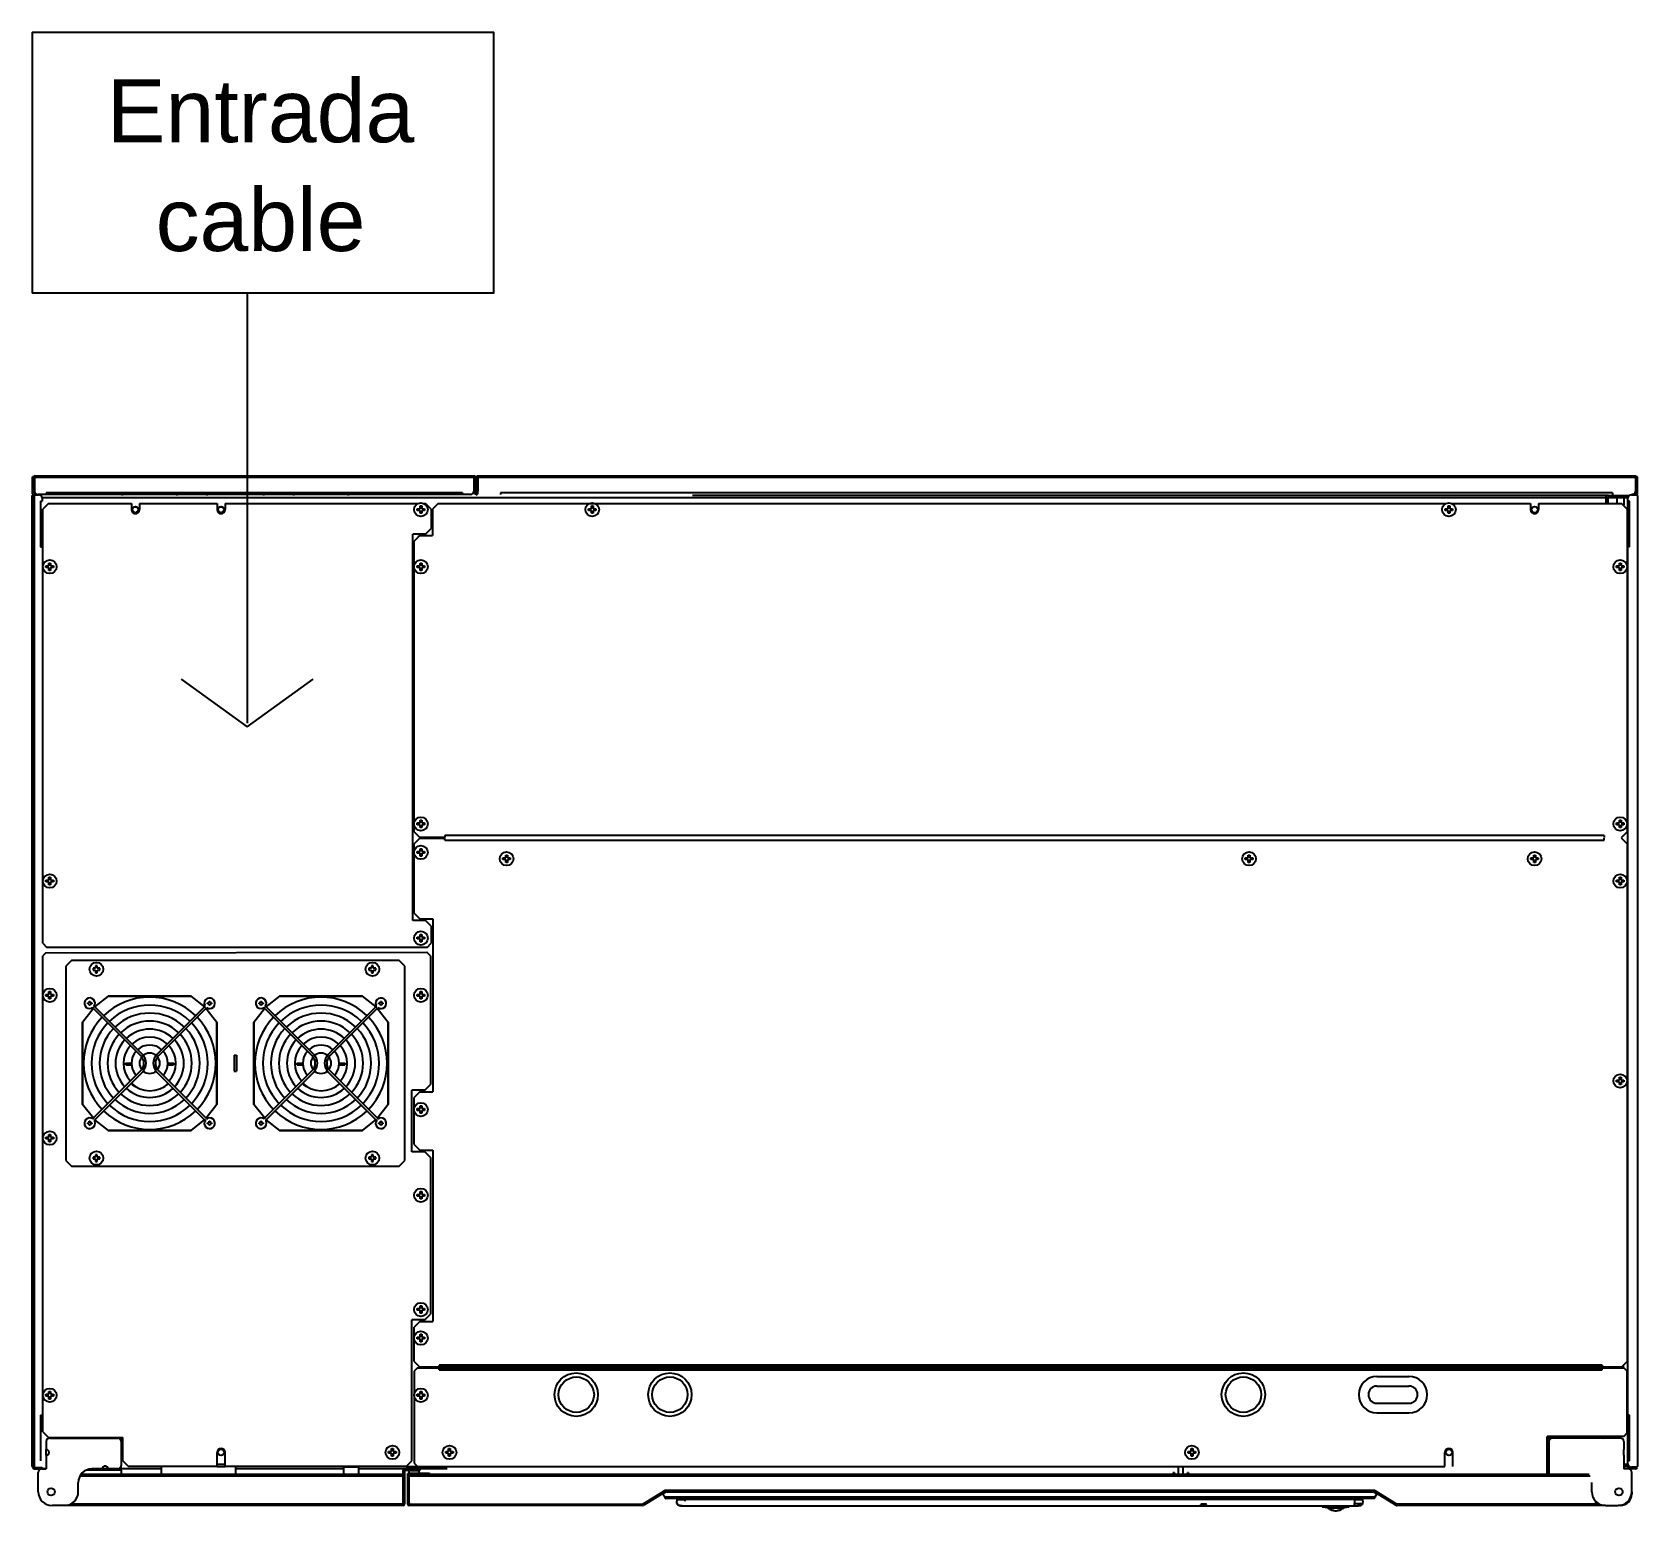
# Model space of a CAD drawing. Header units: millimetres. Extents: x 0 to 141, y 0 to 129.
import ezdxf
from ezdxf.enums import TextEntityAlignment as Align

# ---------------------------------------------------------------- set-up
doc = ezdxf.new("R2010")
doc.units = ezdxf.units.MM
doc.layers.add('DIMENSIONES', color=130, linetype='Continuous', lineweight=5)
doc.styles.get("Standard").update_dxf_attribs({"font": 'arial.ttf'})

msp = doc.modelspace()

# ---------------------------------------------------------------- texts
at = {"layer": 'DIMENSIONES', "color": 7, "linetype": 'Continuous', "lineweight": 18}
for s, p in [('Entrada', (20, 122.16)), ('cable', (20, 112.64))]:
    msp.add_text(s, height=5.5, dxfattribs=at).set_placement(p, align=Align.MIDDLE)

# ---------------------------------------------------------------- linework, layer by layer
at = {"color": 7}
for p, q in [((0, 128.94), (0, 106.11)), ((18.83, 106.11), (18.83, 68.47)), ((13.06, 72.31), (18.83, 68.15)), ((18.83, 68.15), (24.6, 72.31))]:
    msp.add_line(p, q, dxfattribs=at)
for p, q in [((0.04, 88.54), (0.04, 90.02)), ((0.08, 90.02), (0.04, 90.02)), ((0.21, 90.1), (0.21, 89.98)), ((0.21, 90.1), (38.68, 90.1)), ((0.21, 88.72), (0.21, 89.98)), ((0.21, 89.98), (0.22, 89.98)), ((0.22, 90.1), (0.22, 88.78)), ((38.67, 90.1), (38.67, 88.78)), ((38.68, 89.98), (38.67, 89.98)), ((38.68, 90.1), (38.68, 89.98)), ((38.81, 90.02), (38.81, 90.02)), ((38.87, 90.02), (38.87, 90.02)), ((39, 90.1), (39, 89.98)), ((39, 90.1), (58.03, 90.1)), ((39, 89.98), (39.01, 89.98)), ((39.01, 90.1), (39.01, 88.78)), ((45.71, 90.1), (140.37, 90.1)), ((140.36, 90.1), (140.36, 88.78)), ((140.37, 89.98), (140.36, 89.98)), ((140.37, 90.1), (140.37, 89.98)), ((140.54, 90.02), (140.5, 90.02)), ((140.54, 88.54), (140.54, 90.02)), ((0.07, 89.96), (0.19, 89.96)), ((0.19, 88.74), (0.19, 89.96)), ((0.21, 89.88), (0.19, 89.88)), ((0.21, 89.96), (0.22, 89.96)), ((0.21, 88.6), (0.21, 88.72)), ((0.23, 88.72), (0.21, 88.72)), ((0.21, 88.6), (0.21, 88.48)), ((0.28, 88.6), (0.21, 88.6)), ((0.21, 88.6), (0.28, 88.6)), ((38.67, 89.96), (0.22, 89.96)), ((1.22, 88.62), (1.22, 88.48)), ((37.67, 88.62), (1.22, 88.62)), ((37.67, 88.62), (37.67, 88.48)), ((38.84, 88.57), (38.58, 88.57)), ((38.61, 88.6), (38.61, 88.6)), ((38.68, 88.72), (38.66, 88.72)), ((38.7, 89.88), (38.67, 89.88)), ((38.67, 88.78), (38.67, 88.72)), ((38.7, 89.96), (38.7, 88.74)), ((38.82, 89.96), (38.7, 89.96)), ((38.82, 89.96), (38.82, 88.6)), ((38.84, 88.45), (38.84, 88.57)), ((38.86, 88.59), (38.86, 89.96)), ((38.86, 89.96), (38.98, 89.96)), ((38.98, 88.59), (38.98, 89.96)), ((39.01, 89.88), (38.98, 89.88)), ((58.03, 89.96), (39.01, 89.96)), ((39.01, 88.62), (39.01, 88.78)), ((39.01, 88.5), (39.01, 88.62)), ((41.01, 88.62), (41.01, 88.48)), ((58.03, 88.62), (41.01, 88.62)), ((140.36, 89.96), (56.16, 89.96)), ((138.36, 88.62), (57.29, 88.62)), ((138.36, 88.62), (138.36, 88.48)), ((140.37, 88.6), (140.3, 88.6)), ((140.37, 88.72), (140.35, 88.72)), ((140.36, 89.96), (140.37, 89.96)), ((140.37, 89.97), (140.37, 88.72)), ((140.39, 89.88), (140.37, 89.88)), ((140.37, 88.6), (140.37, 88.72)), ((140.37, 88.6), (140.37, 88.48)), ((140.51, 89.96), (140.39, 89.96)), ((140.39, 89.96), (140.39, 88.74)), ((140.51, 88.74), (140.39, 88.74)), ((140.39, 88.6), (140.51, 88.6)), ((140.51, 89.96), (140.51, 88.6)), ((140.54, 89.88), (140.51, 89.88)), ((0, 3.4), (0, 88.4)), ((0, 88.4), (0.07, 88.4)), ((0, 88.1), (0.07, 88.1)), ((0.07, 3.34), (0.07, 88.46)), ((0.07, 88.46), (0.19, 88.46)), ((0.07, 88.45), (0.57, 88.45)), ((0.19, 88.46), (0.19, 88.45)), ((0.19, 88.45), (0.19, 3.35)), ((0.21, 88.48), (0.52, 88.48)), ((38.37, 88.48), (0.52, 88.48)), ((0.73, 87.9), (0.73, 83.9)), ((0.73, 87.9), (0.87, 87.9)), ((0.87, 88.2), (2.57, 88.2)), ((0.87, 88.15), (0.87, 87.9)), ((1.44, 87.7), (0.94, 87.2)), ((0.94, 49.2), (0.94, 87.2)), ((1.44, 87.7), (8.69, 87.7)), ((2.79, 88.18), (2.59, 88.18)), ((58.03, 88.18), (2.79, 88.18)), ((7.89, 88.48), (7.89, 88.4)), ((8.69, 87.7), (8.69, 87.15)), ((9.39, 87.7), (9.39, 87.15)), ((9.39, 87.7), (16.19, 87.7)), ((12.69, 88.4), (12.69, 88.48)), ((15.29, 88.48), (15.29, 88.4)), ((16.19, 87.7), (16.19, 87.15)), ((16.89, 87.7), (16.89, 87.15)), ((16.89, 87.7), (33.8, 87.7)), ((20.29, 88.4), (20.29, 88.48)), ((22.89, 88.48), (22.89, 88.4)), ((27.69, 88.4), (27.69, 88.48)), ((33.71, 87.08), (33.71, 87.23)), ((33.71, 87.23), (33.96, 87.23)), ((33.96, 87.23), (33.96, 87.48)), ((33.96, 87.48), (34.11, 87.48)), ((34.11, 87.48), (34.11, 87.23)), ((34.11, 87.23), (34.36, 87.23)), ((34.28, 87.7), (34.44, 87.7)), ((34.36, 87.23), (34.36, 87.08)), ((34.94, 87.2), (34.44, 87.7)), ((34.94, 87.2), (34.94, 85.5)), ((35.54, 87.7), (35.04, 87.2)), ((35.04, 87.2), (35.04, 84.9)), ((35.54, 87.7), (48.8, 87.7)), ((39.01, 88.54), (38.97, 88.54)), ((47.02, 87.7), (123.8, 87.7)), ((48.71, 87.08), (48.71, 87.23)), ((48.71, 87.23), (48.96, 87.23)), ((48.96, 87.23), (48.96, 87.48)), ((48.96, 87.48), (49.11, 87.48)), ((49.11, 87.48), (49.11, 87.23)), ((49.11, 87.23), (49.36, 87.23)), ((49.28, 87.7), (58.03, 87.7)), ((49.36, 87.23), (49.36, 87.08)), ((137.79, 88.18), (54.4, 88.18)), ((137.79, 88.4), (57.82, 88.4)), ((120.29, 88.48), (120.29, 88.4)), ((123.71, 87.08), (123.71, 87.23)), ((123.71, 87.23), (123.96, 87.23)), ((123.96, 87.23), (123.96, 87.48)), ((123.96, 87.48), (124.11, 87.48)), ((124.11, 87.48), (124.11, 87.23)), ((124.11, 87.23), (124.36, 87.23)), ((124.28, 87.7), (131.19, 87.7)), ((124.36, 87.23), (124.36, 87.08)), ((125.29, 88.4), (125.29, 88.48)), ((125.39, 88.48), (125.39, 88.4)), ((130.19, 88.4), (130.19, 88.48)), ((131.19, 87.7), (131.19, 87.15)), ((131.89, 87.7), (131.89, 87.15)), ((131.89, 87.7), (139.14, 87.7)), ((136.27, 88.48), (136.27, 88.4)), ((136.87, 88.48), (136.87, 88.4)), ((137.59, 88.48), (137.59, 88.4)), ((137.79, 88.48), (137.79, 88.4)), ((137.79, 88.4), (138.01, 88.4)), ((137.79, 87.7), (137.79, 88.4)), ((137.79, 88.18), (137.99, 88.18)), ((137.79, 87.7), (137.79, 88.18)), ((137.84, 88.48), (137.84, 88.4)), ((137.99, 87.7), (137.99, 88.18)), ((138.01, 88.4), (139.85, 88.4)), ((138.01, 88.4), (138.01, 88.2)), ((138.01, 88.2), (139.71, 88.2)), ((138.74, 88.2), (138.74, 87.7)), ((139.64, 87.2), (139.14, 87.7)), ((139.32, 87.52), (139.34, 87.54)), ((139.33, 87.51), (139.34, 87.53)), ((139.34, 88.2), (139.34, 87.53)), ((139.64, 87.2), (139.64, 58.95)), ((139.71, 3.65), (139.71, 88.15)), ((139.85, 87.9), (139.71, 87.9)), ((139.85, 83.9), (139.85, 87.9)), ((140.01, 88.45), (140.51, 88.45)), ((140.37, 88.48), (140.06, 88.48)), ((140.51, 88.46), (140.39, 88.46)), ((140.39, 88.46), (140.39, 88.45)), ((140.54, 88.54), (140.49, 88.54)), ((140.58, 88.4), (140.51, 88.4)), ((140.58, 88.1), (140.51, 88.1)), ((140.58, 3.4), (140.58, 88.4)), ((8.79, 87.15), (8.77, 87.15)), ((8.79, 87.14), (8.77, 87.14)), ((8.9, 86.94), (8.89, 86.92)), ((9.18, 86.94), (9.19, 86.92)), ((9.29, 87.15), (9.31, 87.15)), ((9.29, 87.14), (9.31, 87.14)), ((16.29, 87.15), (16.27, 87.15)), ((16.29, 87.14), (16.27, 87.14)), ((16.4, 86.94), (16.39, 86.92)), ((16.68, 86.94), (16.69, 86.92)), ((16.79, 87.15), (16.81, 87.15)), ((16.79, 87.14), (16.81, 87.14)), ((33.96, 87.08), (33.71, 87.08)), ((33.96, 86.83), (33.96, 87.08)), ((34.11, 86.83), (33.96, 86.83)), ((34.11, 87.08), (34.11, 86.83)), ((34.36, 87.08), (34.11, 87.08)), ((35.04, 86.12), (34.94, 86.12)), ((35.04, 85.9), (34.94, 85.9)), ((48.96, 87.08), (48.71, 87.08)), ((48.96, 86.83), (48.96, 87.08)), ((49.11, 86.83), (48.96, 86.83)), ((49.11, 87.08), (49.11, 86.83)), ((49.36, 87.08), (49.11, 87.08)), ((123.96, 87.08), (123.71, 87.08)), ((123.96, 86.83), (123.96, 87.08)), ((124.11, 86.83), (123.96, 86.83)), ((124.11, 87.08), (124.11, 86.83)), ((124.36, 87.08), (124.11, 87.08)), ((33.34, 51.2), (33.34, 85)), ((34.44, 85), (33.34, 85)), ((33.94, 84.9), (33.44, 84.4)), ((33.44, 58.95), (33.44, 84.4)), ((33.84, 84.8), (33.84, 84.83)), ((33.94, 84.9), (35.04, 84.9)), ((34.44, 85), (34.94, 85.5)), ((0.73, 83.9), (0.87, 83.9)), ((139.71, 83.6), (139.64, 83.6)), ((139.71, 83.4), (139.64, 83.4)), ((139.71, 83.4), (139.64, 83.4)), ((139.85, 83.9), (139.71, 83.9)), ((0.07, 82.9), (0, 82.9)), ((1.21, 82.08), (1.21, 82.23)), ((1.21, 82.23), (1.46, 82.23)), ((1.46, 82.08), (1.21, 82.08)), ((1.46, 82.23), (1.46, 82.48)), ((1.46, 82.48), (1.61, 82.48)), ((1.46, 81.83), (1.46, 82.08)), ((1.61, 81.83), (1.46, 81.83)), ((1.61, 82.48), (1.61, 82.23)), ((1.61, 82.23), (1.86, 82.23)), ((1.61, 82.08), (1.61, 81.83)), ((1.86, 82.08), (1.61, 82.08)), ((1.86, 82.23), (1.86, 82.08)), ((33.71, 82.08), (33.71, 82.23)), ((33.71, 82.23), (33.96, 82.23)), ((33.96, 82.08), (33.71, 82.08)), ((33.96, 82.23), (33.96, 82.48)), ((33.96, 82.48), (34.11, 82.48)), ((33.96, 81.83), (33.96, 82.08)), ((34.11, 81.83), (33.96, 81.83)), ((34.11, 82.48), (34.11, 82.23)), ((34.11, 82.23), (34.36, 82.23)), ((34.11, 82.08), (34.11, 81.83)), ((34.36, 82.08), (34.11, 82.08)), ((34.36, 82.23), (34.36, 82.08)), ((138.71, 82.23), (138.96, 82.23)), ((138.71, 82.08), (138.71, 82.23)), ((138.96, 82.08), (138.71, 82.08)), ((138.96, 82.48), (139.11, 82.48)), ((138.96, 82.23), (138.96, 82.48)), ((138.96, 81.83), (138.96, 82.08)), ((139.11, 81.83), (138.96, 81.83)), ((139.11, 82.48), (139.11, 82.23)), ((139.11, 82.23), (139.36, 82.23)), ((139.36, 82.08), (139.11, 82.08)), ((139.11, 82.08), (139.11, 81.83)), ((139.36, 82.23), (139.36, 82.08)), ((140.51, 82.9), (140.58, 82.9)), ((33.71, 59.58), (33.71, 59.73)), ((33.71, 59.73), (33.96, 59.73)), ((33.96, 59.58), (33.71, 59.58)), ((33.96, 59.73), (33.96, 59.98)), ((33.96, 59.98), (34.11, 59.98)), ((33.96, 59.33), (33.96, 59.58)), ((34.11, 59.33), (33.96, 59.33)), ((34.11, 59.98), (34.11, 59.73)), ((34.11, 59.73), (34.36, 59.73)), ((34.11, 59.58), (34.11, 59.33)), ((34.36, 59.58), (34.11, 59.58)), ((34.36, 59.73), (34.36, 59.58)), ((138.71, 59.73), (138.96, 59.73)), ((138.71, 59.58), (138.71, 59.73)), ((138.96, 59.58), (138.71, 59.58)), ((138.96, 59.98), (139.11, 59.98)), ((138.96, 59.73), (138.96, 59.98)), ((138.96, 59.33), (138.96, 59.58)), ((139.11, 59.33), (138.96, 59.33)), ((139.11, 59.98), (139.11, 59.73)), ((139.11, 59.73), (139.36, 59.73)), ((139.36, 59.58), (139.11, 59.58)), ((139.11, 59.58), (139.11, 59.33)), ((139.36, 59.73), (139.36, 59.58)), ((33.44, 58.95), (33.94, 58.45)), ((33.94, 58.4), (33.44, 57.9)), ((33.44, 51.85), (33.44, 57.9)), ((36.14, 58.45), (33.94, 58.45)), ((33.94, 58.4), (36.14, 58.4)), ((35.07, 58.45), (35.07, 58.4)), ((35.29, 58.45), (35.29, 58.4)), ((35.46, 58.45), (35.46, 58.4)), ((36.14, 58.62), (36.14, 58.45)), ((137.64, 58.62), (36.14, 58.62)), ((36.14, 58.23), (36.14, 58.4)), ((36.14, 58.23), (58.03, 58.23)), ((57.16, 58.23), (137.64, 58.23)), ((137.64, 58.62), (137.64, 58.45)), ((137.64, 58.23), (137.64, 58.4)), ((139.14, 58.45), (139.64, 58.95)), ((139.64, 57.9), (139.14, 58.4)), ((139.64, 57.9), (139.64, 12.6)), ((33.71, 57.08), (33.71, 57.23)), ((33.71, 57.23), (33.96, 57.23)), ((33.96, 57.08), (33.71, 57.08)), ((33.96, 57.23), (33.96, 57.48)), ((33.96, 57.48), (34.11, 57.48)), ((33.96, 56.83), (33.96, 57.08)), ((34.11, 56.83), (33.96, 56.83)), ((34.11, 57.48), (34.11, 57.23)), ((34.11, 57.23), (34.36, 57.23)), ((34.11, 57.08), (34.11, 56.83)), ((34.36, 57.08), (34.11, 57.08)), ((34.36, 57.23), (34.36, 57.08)), ((41.21, 56.52), (41.21, 56.67)), ((41.21, 56.67), (41.46, 56.67)), ((41.46, 56.52), (41.21, 56.52)), ((41.46, 56.67), (41.46, 56.92)), ((41.46, 56.92), (41.61, 56.92)), ((41.46, 56.27), (41.46, 56.52)), ((41.61, 56.27), (41.46, 56.27)), ((41.61, 56.92), (41.61, 56.67)), ((41.61, 56.67), (41.86, 56.67)), ((41.61, 56.52), (41.61, 56.27)), ((41.86, 56.52), (41.61, 56.52)), ((41.86, 56.67), (41.86, 56.52)), ((106.21, 56.67), (106.46, 56.67)), ((106.21, 56.52), (106.21, 56.67)), ((106.46, 56.52), (106.21, 56.52)), ((106.46, 56.92), (106.61, 56.92)), ((106.46, 56.67), (106.46, 56.92)), ((106.46, 56.27), (106.46, 56.52)), ((106.61, 56.27), (106.46, 56.27)), ((106.61, 56.92), (106.61, 56.67)), ((106.61, 56.67), (106.86, 56.67)), ((106.86, 56.52), (106.61, 56.52)), ((106.61, 56.52), (106.61, 56.27)), ((106.86, 56.67), (106.86, 56.52)), ((131.21, 56.67), (131.46, 56.67)), ((131.21, 56.52), (131.21, 56.67)), ((131.46, 56.52), (131.21, 56.52)), ((131.46, 56.92), (131.61, 56.92)), ((131.46, 56.67), (131.46, 56.92)), ((131.46, 56.27), (131.46, 56.52)), ((131.61, 56.27), (131.46, 56.27)), ((131.61, 56.92), (131.61, 56.67)), ((131.61, 56.67), (131.86, 56.67)), ((131.86, 56.52), (131.61, 56.52)), ((131.61, 56.52), (131.61, 56.27)), ((131.86, 56.67), (131.86, 56.52)), ((1.46, 54.73), (1.46, 54.98)), ((1.46, 54.98), (1.61, 54.98)), ((1.61, 54.98), (1.61, 54.73)), ((138.96, 54.98), (139.11, 54.98)), ((138.96, 54.73), (138.96, 54.98)), ((139.11, 54.98), (139.11, 54.73)), ((1.21, 54.58), (1.21, 54.73)), ((1.21, 54.73), (1.46, 54.73)), ((1.46, 54.58), (1.21, 54.58)), ((1.46, 54.33), (1.46, 54.58)), ((1.61, 54.33), (1.46, 54.33)), ((1.61, 54.73), (1.86, 54.73)), ((1.61, 54.58), (1.61, 54.33)), ((1.86, 54.58), (1.61, 54.58)), ((1.86, 54.73), (1.86, 54.58)), ((138.71, 54.73), (138.96, 54.73)), ((138.71, 54.58), (138.71, 54.73)), ((138.96, 54.58), (138.71, 54.58)), ((138.96, 54.33), (138.96, 54.58)), ((139.11, 54.33), (138.96, 54.33)), ((139.11, 54.73), (139.36, 54.73)), ((139.36, 54.58), (139.11, 54.58)), ((139.11, 54.58), (139.11, 54.33)), ((139.36, 54.73), (139.36, 54.58)), ((34.44, 51.2), (33.34, 51.2)), ((33.44, 51.85), (33.94, 51.35)), ((33.94, 51.35), (35.09, 51.35)), ((34.94, 50.7), (34.44, 51.2)), ((34.94, 50.7), (34.94, 49.2)), ((35.07, 51.35), (35.07, 36.2)), ((35.09, 51.35), (35.09, 36.2)), ((33.71, 49.58), (33.71, 49.73)), ((33.71, 49.73), (33.96, 49.73)), ((33.96, 49.58), (33.71, 49.58)), ((33.96, 49.73), (33.96, 49.98)), ((33.96, 49.98), (34.11, 49.98)), ((33.96, 49.33), (33.96, 49.58)), ((34.11, 49.33), (33.96, 49.33)), ((34.11, 49.98), (34.11, 49.73)), ((34.11, 49.73), (34.36, 49.73)), ((34.11, 49.58), (34.11, 49.33)), ((34.36, 49.58), (34.11, 49.58)), ((34.36, 49.73), (34.36, 49.58)), ((0.94, 49.2), (1.3, 48.84)), ((1.2, 48.36), (0.94, 48.1)), ((0.94, 6.45), (0.94, 48.1)), ((1.2, 48.36), (34.56, 48.43)), ((34.58, 48.84), (1.3, 48.84)), ((34.89, 48.1), (34.56, 48.43)), ((34.58, 48.84), (34.94, 49.2)), ((34.89, 48.1), (34.89, 36.85)), ((3.44, 47.7), (2.94, 47.2)), ((2.94, 47.2), (2.94, 30.2)), ((32.14, 47.7), (3.44, 47.7)), ((5.33, 47.01), (5.33, 46.86)), ((5.55, 47.01), (5.33, 47.01)), ((5.33, 46.86), (5.55, 46.86)), ((5.55, 47.23), (5.55, 47.01)), ((5.7, 47.23), (5.55, 47.23)), ((5.55, 46.86), (5.55, 46.63)), ((5.55, 46.63), (5.7, 46.63)), ((5.7, 47.01), (5.7, 47.23)), ((5.93, 47.01), (5.7, 47.01)), ((5.7, 46.63), (5.7, 46.86)), ((5.7, 46.86), (5.93, 46.86)), ((5.93, 46.86), (5.93, 47.01)), ((29.49, 47.01), (29.49, 46.86)), ((29.71, 47.01), (29.49, 47.01)), ((29.49, 46.86), (29.71, 46.86)), ((29.71, 47.23), (29.71, 47.01)), ((29.86, 47.23), (29.71, 47.23)), ((29.71, 46.86), (29.71, 46.63)), ((29.71, 46.63), (29.86, 46.63)), ((29.86, 47.01), (29.86, 47.23)), ((30.09, 47.01), (29.86, 47.01)), ((29.86, 46.63), (29.86, 46.86)), ((29.86, 46.86), (30.09, 46.86)), ((30.09, 46.86), (30.09, 47.01)), ((32.64, 47.2), (32.14, 47.7)), ((32.64, 30.2), (32.64, 47.2)), ((1.21, 44.58), (1.21, 44.73)), ((1.21, 44.73), (1.46, 44.73)), ((1.46, 44.58), (1.21, 44.58)), ((1.46, 44.73), (1.46, 44.98)), ((1.46, 44.98), (1.61, 44.98)), ((1.46, 44.33), (1.46, 44.58)), ((1.61, 44.33), (1.46, 44.33)), ((1.61, 44.98), (1.61, 44.73)), ((1.61, 44.73), (1.86, 44.73)), ((1.61, 44.58), (1.61, 44.33)), ((1.86, 44.58), (1.61, 44.58)), ((1.86, 44.73), (1.86, 44.58)), ((4.87, 43.91), (4.87, 43.99)), ((4.87, 43.99), (5, 43.99)), ((5, 43.91), (4.87, 43.91)), ((5, 43.99), (5, 44.12)), ((5, 44.12), (5.08, 44.12)), ((5, 43.78), (5, 43.91)), ((5.08, 43.78), (5, 43.78)), ((5.08, 44.12), (5.08, 43.99)), ((5.08, 43.99), (5.22, 43.99)), ((5.08, 43.91), (5.08, 43.78)), ((5.22, 43.91), (5.08, 43.91)), ((5.22, 43.99), (5.22, 43.91)), ((5.48, 43.63), (6.68, 44.58)), ((5.51, 43.61), (9.65, 39.47)), ((13.92, 44.57), (6.66, 44.57)), ((6.68, 44.58), (13.9, 44.58)), ((15.07, 43.61), (10.93, 39.47)), ((13.9, 44.58), (15.09, 43.64)), ((15.17, 43.8), (15.17, 43.8)), ((15.36, 43.91), (15.36, 43.99)), ((15.36, 43.99), (15.5, 43.99)), ((15.5, 43.91), (15.36, 43.91)), ((15.5, 43.99), (15.5, 44.12)), ((15.5, 44.12), (15.58, 44.12)), ((15.5, 43.78), (15.5, 43.91)), ((15.58, 43.78), (15.5, 43.78)), ((15.58, 44.12), (15.58, 43.99)), ((15.58, 43.99), (15.71, 43.99)), ((15.58, 43.91), (15.58, 43.78)), ((15.71, 43.91), (15.58, 43.91)), ((15.71, 43.99), (15.71, 43.91)), ((19.87, 43.91), (19.87, 43.99)), ((19.87, 43.99), (20, 43.99)), ((20, 43.91), (19.87, 43.91)), ((20, 43.99), (20, 44.12)), ((20, 44.12), (20.08, 44.12)), ((20, 43.78), (20, 43.91)), ((20.08, 43.78), (20, 43.78)), ((20.08, 44.12), (20.08, 43.99)), ((20.08, 43.99), (20.22, 43.99)), ((20.08, 43.91), (20.08, 43.78)), ((20.22, 43.91), (20.08, 43.91)), ((20.22, 43.99), (20.22, 43.91)), ((20.48, 43.63), (21.68, 44.58)), ((20.51, 43.61), (24.65, 39.47)), ((28.92, 44.57), (21.66, 44.57)), ((21.68, 44.58), (28.9, 44.58)), ((30.07, 43.61), (25.93, 39.47)), ((28.9, 44.58), (30.09, 43.64)), ((30.17, 43.8), (30.17, 43.8)), ((30.26, 43.67), (30.26, 43.67)), ((30.36, 43.91), (30.36, 43.99)), ((30.36, 43.99), (30.5, 43.99)), ((30.5, 43.91), (30.36, 43.91)), ((30.5, 43.99), (30.5, 44.12)), ((30.5, 44.12), (30.58, 44.12)), ((30.5, 43.78), (30.5, 43.91)), ((30.58, 43.78), (30.5, 43.78)), ((30.58, 44.12), (30.58, 43.99)), ((30.58, 43.99), (30.71, 43.99)), ((30.58, 43.91), (30.58, 43.78)), ((30.71, 43.91), (30.58, 43.91)), ((30.71, 43.99), (30.71, 43.91)), ((33.71, 44.58), (33.71, 44.73)), ((33.71, 44.73), (33.96, 44.73)), ((33.96, 44.58), (33.71, 44.58)), ((33.96, 44.73), (33.96, 44.98)), ((33.96, 44.98), (34.11, 44.98)), ((33.96, 44.33), (33.96, 44.58)), ((34.11, 44.33), (33.96, 44.33)), ((34.11, 44.98), (34.11, 44.73)), ((34.11, 44.73), (34.36, 44.73)), ((34.11, 44.58), (34.11, 44.33)), ((34.36, 44.58), (34.11, 44.58)), ((34.36, 44.73), (34.36, 44.58)), ((4.41, 42.31), (5.35, 43.5)), ((4.41, 35.09), (4.41, 42.31)), ((4.42, 42.33), (4.42, 35.07)), ((5.19, 43.58), (5.19, 43.58)), ((5.38, 43.48), (9.52, 39.34)), ((5.94, 42.51), (5.94, 42.52)), ((15.2, 43.48), (11.06, 39.34)), ((15.22, 43.51), (16.17, 42.31)), ((16.16, 35.07), (16.16, 42.33)), ((16.17, 42.31), (16.17, 35.09)), ((19.41, 42.31), (20.35, 43.5)), ((19.41, 35.09), (19.41, 42.31)), ((19.42, 42.33), (19.42, 35.07)), ((20.19, 43.58), (20.19, 43.58)), ((20.38, 43.48), (24.52, 39.34)), ((20.94, 42.51), (20.94, 42.52)), ((30.2, 43.48), (26.06, 39.34)), ((30.22, 43.51), (31.17, 42.31)), ((31.16, 35.07), (31.16, 42.33)), ((31.17, 42.31), (31.17, 35.09)), ((5.58, 42.07), (5.58, 42.07)), ((14.13, 40.81), (14.14, 40.82)), ((14.81, 41.03), (14.82, 41.03)), ((14.87, 40.91), (14.88, 40.91)), ((20.58, 42.07), (20.58, 42.07)), ((29.13, 40.81), (29.14, 40.82)), ((29.81, 41.03), (29.82, 41.03)), ((29.87, 40.91), (29.88, 40.91)), ((12.76, 40.38), (12.76, 40.38)), ((12.83, 40.26), (12.84, 40.27)), ((13.45, 40.6), (13.45, 40.6)), ((13.52, 40.48), (13.52, 40.48)), ((14.19, 40.69), (14.2, 40.7)), ((17.69, 39.4), (17.69, 38)), ((17.69, 39.4), (17.89, 39.4)), ((17.89, 39.4), (17.89, 38)), ((27.76, 40.38), (27.76, 40.38)), ((27.83, 40.26), (27.84, 40.27)), ((28.45, 40.6), (28.45, 40.6)), ((28.52, 40.48), (28.52, 40.48)), ((29.19, 40.69), (29.2, 40.7)), ((9.52, 38.06), (5.38, 33.92)), ((8.18, 38.7), (8.71, 38.7)), ((8.19, 38.55), (8.71, 38.55)), ((9.4, 38.7), (9.4, 38.7)), ((9.41, 38.55), (9.42, 38.55)), ((9.95, 38.55), (9.96, 38.55)), ((9.96, 38.7), (9.97, 38.7)), ((10.61, 38.7), (10.61, 38.7)), ((10.62, 38.55), (10.63, 38.55)), ((11.06, 38.06), (15.2, 33.92)), ((11.16, 38.55), (11.17, 38.55)), ((11.18, 38.7), (11.18, 38.7)), ((11.87, 38.7), (12.4, 38.7)), ((11.87, 38.55), (12.39, 38.55)), ((14.64, 38.09), (14.64, 38.09)), ((17.69, 38), (17.89, 38)), ((24.52, 38.06), (20.38, 33.92)), ((23.18, 38.7), (23.71, 38.7)), ((23.19, 38.55), (23.71, 38.55)), ((24.4, 38.7), (24.4, 38.7)), ((24.41, 38.55), (24.42, 38.55)), ((24.95, 38.55), (24.96, 38.55)), ((24.96, 38.7), (24.97, 38.7)), ((25.61, 38.7), (25.61, 38.7)), ((25.62, 38.55), (25.63, 38.55)), ((26.06, 38.06), (30.2, 33.92)), ((26.16, 38.55), (26.17, 38.55)), ((26.18, 38.7), (26.18, 38.7)), ((26.87, 38.7), (27.4, 38.7)), ((26.87, 38.55), (27.39, 38.55)), ((29.64, 38.09), (29.64, 38.09)), ((9.65, 37.93), (5.51, 33.79)), ((8.85, 36.77), (8.85, 36.81)), ((10.93, 37.93), (15.07, 33.79)), ((13.51, 36.91), (13.52, 36.91)), ((24.65, 37.93), (20.51, 33.79)), ((23.85, 36.77), (23.85, 36.81)), ((25.93, 37.93), (30.07, 33.79)), ((28.51, 36.91), (28.52, 36.91)), ((34.39, 36.35), (34.89, 36.85)), ((138.71, 37.23), (138.96, 37.23)), ((138.71, 37.08), (138.71, 37.23)), ((138.96, 37.08), (138.71, 37.08)), ((138.96, 37.48), (139.11, 37.48)), ((138.96, 37.23), (138.96, 37.48)), ((138.96, 36.83), (138.96, 37.08)), ((139.11, 36.83), (138.96, 36.83)), ((139.11, 37.48), (139.11, 37.23)), ((139.11, 37.23), (139.36, 37.23)), ((139.36, 37.08), (139.11, 37.08)), ((139.11, 37.08), (139.11, 36.83)), ((139.36, 37.23), (139.36, 37.08)), ((13.91, 36.23), (13.92, 36.22)), ((14.29, 35.57), (14.3, 35.56)), ((28.91, 36.23), (28.92, 36.22)), ((29.29, 35.57), (29.3, 35.56)), ((33.24, 30.95), (33.24, 36.35)), ((34.39, 36.35), (33.24, 36.35)), ((33.94, 36.2), (33.44, 35.7)), ((33.44, 31.6), (33.44, 35.7)), ((33.94, 36.2), (35.09, 36.2)), ((5.36, 33.89), (4.41, 35.09)), ((6.68, 32.82), (5.49, 33.76)), ((15.1, 33.77), (13.9, 32.82)), ((16.17, 35.09), (15.23, 33.9)), ((15.39, 33.82), (15.39, 33.82)), ((20.36, 33.89), (19.41, 35.09)), ((21.68, 32.82), (20.49, 33.76)), ((30.1, 33.77), (28.9, 32.82)), ((31.17, 35.09), (30.23, 33.9)), ((30.39, 33.82), (30.39, 33.82)), ((33.71, 34.58), (33.71, 34.73)), ((33.71, 34.73), (33.96, 34.73)), ((33.96, 34.58), (33.71, 34.58)), ((33.96, 34.73), (33.96, 34.98)), ((33.96, 34.98), (34.11, 34.98)), ((33.96, 34.33), (33.96, 34.58)), ((34.11, 34.33), (33.96, 34.33)), ((34.11, 34.98), (34.11, 34.73)), ((34.11, 34.73), (34.36, 34.73)), ((34.11, 34.58), (34.11, 34.33)), ((34.36, 34.58), (34.11, 34.58)), ((34.36, 34.73), (34.36, 34.58)), ((1.46, 32.23), (1.46, 32.48)), ((1.46, 32.48), (1.61, 32.48)), ((1.61, 32.48), (1.61, 32.23)), ((4.87, 33.41), (4.87, 33.49)), ((4.87, 33.49), (5, 33.49)), ((5, 33.41), (4.87, 33.41)), ((5, 33.49), (5, 33.63)), ((5, 33.63), (5.08, 33.63)), ((5, 33.28), (5, 33.41)), ((5.08, 33.28), (5, 33.28)), ((5.08, 33.63), (5.08, 33.49)), ((5.08, 33.49), (5.22, 33.49)), ((5.08, 33.41), (5.08, 33.28)), ((5.22, 33.41), (5.08, 33.41)), ((5.22, 33.49), (5.22, 33.41)), ((5.41, 33.6), (5.41, 33.6)), ((6.66, 32.83), (13.92, 32.83)), ((13.9, 32.82), (6.68, 32.82)), ((15.36, 33.41), (15.36, 33.49)), ((15.36, 33.49), (15.5, 33.49)), ((15.5, 33.41), (15.36, 33.41)), ((15.5, 33.49), (15.5, 33.63)), ((15.5, 33.63), (15.58, 33.63)), ((15.5, 33.28), (15.5, 33.41)), ((15.58, 33.28), (15.5, 33.28)), ((15.58, 33.63), (15.58, 33.49)), ((15.58, 33.49), (15.71, 33.49)), ((15.58, 33.41), (15.58, 33.28)), ((15.71, 33.41), (15.58, 33.41)), ((15.71, 33.49), (15.71, 33.41)), ((19.87, 33.41), (19.87, 33.49)), ((19.87, 33.49), (20, 33.49)), ((20, 33.41), (19.87, 33.41)), ((20, 33.49), (20, 33.63)), ((20, 33.63), (20.08, 33.63)), ((20, 33.28), (20, 33.41)), ((20.08, 33.28), (20, 33.28)), ((20.08, 33.63), (20.08, 33.49)), ((20.08, 33.49), (20.22, 33.49)), ((20.08, 33.41), (20.08, 33.28)), ((20.22, 33.41), (20.08, 33.41)), ((20.22, 33.49), (20.22, 33.41)), ((20.41, 33.6), (20.41, 33.6)), ((21.66, 32.83), (28.92, 32.83)), ((28.9, 32.82), (21.68, 32.82)), ((30.36, 33.41), (30.36, 33.49)), ((30.36, 33.49), (30.5, 33.49)), ((30.5, 33.41), (30.36, 33.41)), ((30.5, 33.49), (30.5, 33.63)), ((30.5, 33.63), (30.58, 33.63)), ((30.5, 33.28), (30.5, 33.41)), ((30.58, 33.28), (30.5, 33.28)), ((30.58, 33.63), (30.58, 33.49)), ((30.58, 33.49), (30.71, 33.49)), ((30.58, 33.41), (30.58, 33.28)), ((30.71, 33.41), (30.58, 33.41)), ((30.71, 33.49), (30.71, 33.41)), ((1.21, 32.08), (1.21, 32.23)), ((1.21, 32.23), (1.46, 32.23)), ((1.46, 32.08), (1.21, 32.08)), ((1.46, 31.83), (1.46, 32.08)), ((1.61, 31.83), (1.46, 31.83)), ((1.61, 32.23), (1.86, 32.23)), ((1.61, 32.08), (1.61, 31.83)), ((1.86, 32.08), (1.61, 32.08)), ((1.86, 32.23), (1.86, 32.08)), ((34.39, 30.95), (33.24, 30.95)), ((33.44, 31.6), (33.94, 31.1)), ((33.94, 31.1), (35.09, 31.1)), ((34.89, 30.45), (34.39, 30.95)), ((35.07, 31.1), (35.07, 16.1)), ((35.09, 31.1), (35.09, 16.1)), ((2.94, 30.2), (3.44, 29.7)), ((3.44, 29.7), (32.14, 29.7)), ((5.33, 30.48), (5.33, 30.33)), ((5.55, 30.48), (5.33, 30.48)), ((5.33, 30.33), (5.55, 30.33)), ((5.55, 30.7), (5.55, 30.48)), ((5.7, 30.7), (5.55, 30.7)), ((5.55, 30.33), (5.55, 30.1)), ((5.55, 30.1), (5.7, 30.1)), ((5.7, 30.48), (5.7, 30.7)), ((5.93, 30.48), (5.7, 30.48)), ((5.7, 30.1), (5.7, 30.33)), ((5.7, 30.33), (5.93, 30.33)), ((5.93, 30.33), (5.93, 30.48)), ((29.49, 30.48), (29.49, 30.33)), ((29.71, 30.48), (29.49, 30.48)), ((29.49, 30.33), (29.71, 30.33)), ((29.71, 30.7), (29.71, 30.48)), ((29.86, 30.7), (29.71, 30.7)), ((29.71, 30.33), (29.71, 30.1)), ((29.71, 30.1), (29.86, 30.1)), ((29.86, 30.48), (29.86, 30.7)), ((30.09, 30.48), (29.86, 30.48)), ((29.86, 30.1), (29.86, 30.33)), ((29.86, 30.33), (30.09, 30.33)), ((30.09, 30.33), (30.09, 30.48)), ((32.14, 29.7), (32.64, 30.2)), ((34.89, 30.45), (34.89, 16.75)), ((33.71, 27.08), (33.71, 27.23)), ((33.71, 27.23), (33.96, 27.23)), ((33.96, 27.08), (33.71, 27.08)), ((33.96, 27.23), (33.96, 27.48)), ((33.96, 27.48), (34.11, 27.48)), ((33.96, 26.83), (33.96, 27.08)), ((34.11, 26.83), (33.96, 26.83)), ((34.11, 27.48), (34.11, 27.23)), ((34.11, 27.23), (34.36, 27.23)), ((34.11, 27.08), (34.11, 26.83)), ((34.36, 27.08), (34.11, 27.08)), ((34.36, 27.23), (34.36, 27.08)), ((33.71, 17.23), (33.96, 17.23)), ((33.71, 17.08), (33.71, 17.23)), ((33.96, 17.08), (33.71, 17.08)), ((33.96, 17.48), (34.11, 17.48)), ((33.96, 17.23), (33.96, 17.48)), ((33.96, 16.83), (33.96, 17.08)), ((34.11, 17.48), (34.11, 17.23)), ((34.11, 17.23), (34.36, 17.23)), ((34.36, 17.08), (34.11, 17.08)), ((34.11, 17.08), (34.11, 16.83)), ((34.36, 17.23), (34.36, 17.08)), ((34.39, 16.25), (33.24, 16.25)), ((33.24, 3.9), (33.24, 16.25)), ((33.94, 16.1), (33.44, 15.6)), ((33.44, 12.6), (33.44, 15.6)), ((33.94, 16.1), (35.09, 16.1)), ((34.11, 16.83), (33.96, 16.83)), ((34.39, 16.25), (34.89, 16.75)), ((33.71, 14.73), (33.96, 14.73)), ((33.71, 14.58), (33.71, 14.73)), ((33.96, 14.58), (33.71, 14.58)), ((33.96, 14.98), (34.11, 14.98)), ((33.96, 14.73), (33.96, 14.98)), ((33.96, 14.33), (33.96, 14.58)), ((34.11, 14.33), (33.96, 14.33)), ((34.11, 14.98), (34.11, 14.73)), ((34.11, 14.73), (34.36, 14.73)), ((34.36, 14.58), (34.11, 14.58)), ((34.11, 14.58), (34.11, 14.33)), ((34.36, 14.73), (34.36, 14.58)), ((33.44, 12.6), (33.94, 12.1)), ((33.74, 12.05), (33.44, 11.75)), ((33.44, 11.75), (33.44, 3.7)), ((33.74, 12.05), (58.03, 12.05)), ((58.03, 12.1), (33.94, 12.1)), ((58.03, 12.27), (35.64, 12.27)), ((35.64, 12.27), (35.64, 12.1)), ((35.64, 11.88), (35.64, 12.05)), ((35.64, 11.88), (58.03, 11.88)), ((35.89, 12.05), (35.89, 12.1)), ((35.89, 12.08), (40.99, 12.08)), ((40.99, 12.1), (40.99, 12.05)), ((42.09, 12.1), (42.09, 12.05)), ((42.09, 12.08), (47.54, 12.08)), ((47.54, 12.05), (47.54, 12.1)), ((47.74, 12.05), (47.74, 12.1)), ((47.74, 12.08), (55.74, 12.08)), ((55.74, 12.05), (55.74, 12.1)), ((55.89, 11.88), (137.44, 11.88)), ((55.94, 12.05), (55.94, 12.1)), ((55.94, 12.08), (58.03, 12.08)), ((137.44, 12.27), (57.23, 12.27)), ((139.14, 12.1), (57.62, 12.1)), ((57.69, 12.08), (103.74, 12.08)), ((57.7, 12.05), (139.34, 12.05)), ((103.74, 12.1), (103.74, 12.05)), ((103.84, 12.05), (103.84, 12.1)), ((104.14, 12.05), (104.14, 12.1)), ((105.94, 12.1), (105.94, 12.05)), ((106.14, 12.1), (106.14, 12.05)), ((107.64, 12.05), (107.64, 12.1)), ((107.94, 12.05), (107.94, 12.1)), ((108.04, 12.1), (108.04, 12.05)), ((108.04, 12.08), (115.73, 12.08)), ((116.27, 12.08), (116.72, 12.08)), ((117.26, 12.08), (118.58, 12.08)), ((117.74, 11.3), (120.54, 11.3)), ((118.58, 12.1), (118.58, 12.05)), ((118.78, 12.1), (118.78, 12.05)), ((119.04, 12.05), (119.04, 12.1)), ((119.24, 12.05), (119.24, 12.1)), ((120, 12.1), (120, 12.05)), ((120.2, 12.1), (120.2, 12.05)), ((120.2, 12.08), (121.52, 12.08)), ((122.38, 12.08), (130.99, 12.08)), ((130.99, 12.1), (130.99, 12.05)), ((132.09, 12.1), (132.09, 12.05)), ((132.09, 12.08), (135.39, 12.08)), ((135.39, 12.05), (135.39, 12.1)), ((137.39, 12.08), (137.27, 12.08)), ((137.27, 12.08), (137.27, 12.05)), ((137.39, 12.08), (137.39, 12.05)), ((137.4, 12.1), (137.4, 12.05)), ((137.44, 12.27), (137.44, 12.1)), ((137.44, 11.88), (137.44, 12.05)), ((137.54, 12.1), (137.54, 12.05)), ((137.62, 12.1), (137.62, 12.05)), ((137.74, 12.1), (137.74, 12.05)), ((137.79, 12.05), (137.79, 12.1)), ((138.01, 12.05), (138.01, 12.1)), ((139.14, 12.1), (139.64, 12.6)), ((139.29, 12.15), (139.31, 12.15)), ((139.29, 12.14), (139.31, 12.14)), ((139.64, 11.75), (139.34, 12.05)), ((139.64, 6.35), (139.64, 11.75)), ((1.46, 9.73), (1.46, 9.98)), ((1.46, 9.98), (1.61, 9.98)), ((1.61, 9.98), (1.61, 9.73)), ((33.96, 9.98), (34.11, 9.98)), ((33.96, 9.73), (33.96, 9.98)), ((34.11, 9.98), (34.11, 9.73)), ((117.74, 10.45), (120.54, 10.45)), ((0.07, 8.9), (0, 8.9)), ((1.21, 9.57), (1.21, 9.73)), ((1.21, 9.73), (1.46, 9.73)), ((1.46, 9.57), (1.21, 9.57)), ((1.46, 9.32), (1.46, 9.57)), ((1.61, 9.32), (1.46, 9.32)), ((1.61, 9.73), (1.86, 9.73)), ((1.61, 9.57), (1.61, 9.32)), ((1.86, 9.57), (1.61, 9.57)), ((1.86, 9.73), (1.86, 9.57)), ((33.71, 9.73), (33.96, 9.73)), ((33.71, 9.57), (33.71, 9.73)), ((33.96, 9.57), (33.71, 9.57)), ((33.96, 9.32), (33.96, 9.57)), ((34.11, 9.32), (33.96, 9.32)), ((34.11, 9.73), (34.36, 9.73)), ((34.36, 9.57), (34.11, 9.57)), ((34.11, 9.57), (34.11, 9.32)), ((34.36, 9.73), (34.36, 9.57)), ((117.74, 8.95), (120.54, 8.95)), ((121.27, 9.84), (121.27, 9.84)), ((140.51, 8.9), (140.58, 8.9)), ((0.73, 7.9), (0.73, 3.9)), ((0.73, 7.9), (0.87, 7.9)), ((117.74, 8.1), (120.54, 8.1)), ((139.64, 8.4), (139.71, 8.4)), ((139.64, 8.4), (139.71, 8.4)), ((139.64, 8.2), (139.71, 8.2)), ((139.85, 7.9), (139.71, 7.9)), ((139.85, 3.9), (139.85, 7.9)), ((0.94, 6.45), (1.44, 5.95)), ((1.44, 5.95), (7.94, 5.95)), ((1.54, 5.9), (2.14, 5.9)), ((2.14, 5.9), (2.64, 5.9)), ((2.64, 5.9), (4.14, 5.9)), ((4.14, 5.9), (4.64, 5.9)), ((4.64, 5.9), (6.14, 5.9)), ((6.14, 5.9), (6.64, 5.9)), ((6.64, 5.9), (7.49, 5.9)), ((7.49, 5.95), (7.49, 5.9)), ((7.78, 5.9), (7.49, 5.9)), ((7.78, 5.9), (7.94, 5.9)), ((7.78, 5.68), (7.94, 5.68)), ((7.79, 5.95), (7.79, 5.9)), ((7.93, 5.9), (7.93, 5.95)), ((7.94, 3.9), (7.94, 5.95)), ((139.34, 6.05), (132.64, 6.05)), ((132.64, 2.7), (132.64, 6.05)), ((132.64, 5.9), (132.8, 5.9)), ((132.64, 5.68), (132.8, 5.68)), ((132.79, 6.05), (132.79, 5.9)), ((133.09, 5.9), (132.8, 5.9)), ((133.09, 6.05), (133.09, 5.9)), ((133.94, 5.9), (133.09, 5.9)), ((134.44, 5.9), (133.94, 5.9)), ((135.94, 5.9), (134.44, 5.9)), ((136.44, 5.9), (135.94, 5.9)), ((137.94, 5.9), (136.44, 5.9)), ((137.52, 5.9), (137.52, 6.05)), ((137.6, 5.9), (137.6, 5.91)), ((137.62, 5.9), (137.62, 5.92)), ((137.74, 5.9), (137.74, 6.01)), ((137.79, 5.9), (137.79, 6.05)), ((138.44, 5.9), (137.94, 5.9)), ((139.04, 5.9), (138.44, 5.9)), ((139.34, 6.05), (139.64, 6.35)), ((1.24, 5.6), (1.24, 4.9)), ((1.24, 4.4), (1.24, 4.9)), ((1.24, 4.4), (1.24, 3.2)), ((7.79, 5.6), (7.79, 3.5)), ((16.19, 3.4), (16.19, 4.65)), ((16.89, 3.4), (16.89, 4.65)), ((31.21, 4.73), (31.46, 4.73)), ((31.21, 4.57), (31.21, 4.73)), ((31.46, 4.57), (31.21, 4.57)), ((31.46, 4.98), (31.61, 4.98)), ((31.46, 4.73), (31.46, 4.98)), ((31.46, 4.32), (31.46, 4.57)), ((31.61, 4.32), (31.46, 4.32)), ((31.61, 4.98), (31.61, 4.73)), ((31.61, 4.73), (31.86, 4.73)), ((31.86, 4.57), (31.61, 4.57)), ((31.61, 4.57), (31.61, 4.32)), ((31.86, 4.73), (31.86, 4.57)), ((36.21, 4.73), (36.46, 4.73)), ((36.21, 4.57), (36.21, 4.73)), ((36.46, 4.57), (36.21, 4.57)), ((36.46, 4.98), (36.61, 4.98)), ((36.46, 4.73), (36.46, 4.98)), ((36.46, 4.32), (36.46, 4.57)), ((36.61, 4.32), (36.46, 4.32)), ((36.61, 4.98), (36.61, 4.73)), ((36.61, 4.73), (36.86, 4.73)), ((36.86, 4.57), (36.61, 4.57)), ((36.61, 4.57), (36.61, 4.32)), ((36.86, 4.73), (36.86, 4.57)), ((101.21, 4.73), (101.46, 4.73)), ((101.21, 4.57), (101.21, 4.73)), ((101.46, 4.57), (101.21, 4.57)), ((101.46, 4.98), (101.61, 4.98)), ((101.46, 4.73), (101.46, 4.98)), ((101.46, 4.32), (101.46, 4.57)), ((101.61, 4.32), (101.46, 4.32)), ((101.61, 4.98), (101.61, 4.73)), ((101.61, 4.73), (101.86, 4.73)), ((101.86, 4.57), (101.61, 4.57)), ((101.61, 4.57), (101.61, 4.32)), ((101.86, 4.73), (101.86, 4.57)), ((123.69, 3.4), (123.69, 4.65)), ((124.39, 3.4), (124.39, 4.65)), ((132.79, 5.6), (132.79, 2.7)), ((139.34, 5.6), (139.34, 4.9)), ((139.34, 4.4), (139.34, 4.9)), ((139.34, 4.4), (139.34, 3.2)), ((0, 3.7), (0.07, 3.7)), ((0, 3.4), (0.07, 3.4)), ((0.19, 3.34), (0.19, 3.35)), ((0.21, 3.2), (0.21, 3.32)), ((0.21, 3.32), (0.87, 3.32)), ((0.21, 3.2), (0.83, 3.2)), ((0.54, 1.2), (0.54, 2.9)), ((0.57, 3.32), (0.57, 3.2)), ((0.84, 3.2), (1.24, 3.2)), ((0.87, 3.32), (0.87, 3.2)), ((0.87, 3.25), (1.24, 3.25)), ((7.79, 3.08), (4.73, 3.08)), ((6.14, 3.2), (5.24, 3.2)), ((6.64, 3.2), (6.14, 3.2)), ((7.49, 3.2), (6.64, 3.2)), ((7.49, 3.1), (7.49, 3.2)), ((7.79, 3.1), (7.79, 3.4)), ((7.79, 3.25), (11.29, 3.25)), ((7.79, 3.1), (7.79, 2.7)), ((7.94, 3.9), (8.44, 3.4)), ((16.19, 3.4), (8.44, 3.4)), ((11.29, 3.4), (11.29, 2.7)), ((16.19, 3.62), (16.89, 3.62)), ((16.19, 3.4), (16.89, 3.4)), ((32.74, 3.4), (16.89, 3.4)), ((17.79, 3.4), (17.79, 2.7)), ((17.79, 3.25), (27.29, 3.25)), ((27.29, 3.39), (28.59, 3.39)), ((27.29, 2.71), (27.29, 3.39)), ((28.59, 2.71), (28.59, 3.39)), ((28.59, 3.25), (36.34, 3.25)), ((32.47, 0), (32.47, 3.06)), ((32.59, 3.06), (32.59, 0.12)), ((32.61, 3.2), (33.97, 3.2)), ((32.61, 3.08), (33.97, 3.08)), ((32.74, 3.4), (33.24, 3.9)), ((32.74, 3.4), (33.74, 3.4)), ((32.97, 3.04), (32.97, 2.81)), ((32.98, 3.05), (33.84, 3.05)), ((33.44, 3.7), (33.74, 3.4)), ((33.74, 3.4), (58.03, 3.4)), ((33.85, 3.04), (33.85, 2.81)), ((33.97, 3.08), (33.97, 3.2)), ((57.76, 3.4), (123.69, 3.4)), ((100, 2.87), (99.9, 2.87)), ((99.9, 2.7), (99.9, 2.87)), ((100, 2.87), (100, 2.7)), ((100.37, 2.7), (100.37, 3.4)), ((100.77, 2.7), (100.77, 3.4)), ((101.25, 2.87), (101.15, 2.87)), ((101.15, 2.7), (101.15, 2.87)), ((101.25, 2.87), (101.25, 2.7)), ((139.71, 3.6), (139.34, 3.6)), ((139.85, 3.4), (139.34, 3.4)), ((139.34, 3.25), (139.71, 3.25)), ((139.74, 3.2), (139.34, 3.2)), ((139.85, 3.9), (139.71, 3.9)), ((139.71, 3.32), (140.37, 3.32)), ((139.71, 3.32), (139.71, 3.2)), ((140.37, 3.2), (139.75, 3.2)), ((139.99, 3.35), (139.99, 3.32)), ((140.51, 3.35), (140.01, 3.35)), ((140.01, 3.32), (140.01, 3.2)), ((140.04, 1.2), (140.04, 2.9)), ((140.29, 3.35), (140.29, 3.32)), ((140.37, 3.2), (140.37, 3.32)), ((140.39, 3.34), (140.39, 3.35)), ((140.51, 3.34), (140.39, 3.34)), ((140.58, 3.7), (140.51, 3.7)), ((140.58, 3.4), (140.51, 3.4)), ((4.04, 1.2), (4.04, 2)), ((32.47, 2.56), (4.19, 2.56)), ((32.47, 2.7), (4.27, 2.7)), ((27.29, 2.71), (28.59, 2.71)), ((32.47, 0.12), (32.47, 2.56)), ((33.01, 2.8), (32.89, 2.8)), ((32.89, 0.12), (32.89, 2.8)), ((33.01, 2.5), (32.89, 2.5)), ((34.72, 2.8), (33.01, 2.8)), ((33.01, 2.8), (33.01, 2.67)), ((58.03, 2.7), (33.01, 2.7)), ((33.01, 0.2), (33.01, 2.67)), ((58.03, 2.56), (33.01, 2.56)), ((33.01, 0), (33.01, 2.54)), ((34.72, 2.8), (34.72, 2.7)), ((136.31, 2.7), (56.45, 2.7)), ((136.39, 2.56), (57.28, 2.56)), ((136.54, 1.2), (136.54, 2)), ((2.84, 0), (1.74, 0)), ((32.47, 0), (2.84, 0)), ((32.59, 0.12), (3.35, 0.12)), ((3.66, 0.12), (32.47, 0.12)), ((32.89, 0.12), (53.47, 0.12)), ((53.47, 0), (33.01, 0)), ((33.09, 0.12), (53.42, 0.12)), ((53.47, 0.13), (55.39, 1.31)), ((55.39, 1.29), (53.47, 0.12)), ((53.54, 0.02), (53.47, 0.12)), ((53.47, 0), (53.47, 0.12)), ((55.45, 1.19), (53.54, 0.02)), ((55.2, 1.03), (55.45, 1.18)), ((55.38, 0.74), (55.2, 1.03)), ((58.03, 0.74), (55.38, 0.74)), ((55.4, 0.69), (55.41, 0.66)), ((55.43, 1.32), (58.03, 1.32)), ((58.03, 0.6), (55.46, 0.6)), ((58.03, 1.32), (55.48, 1.32)), ((58.03, 1.2), (55.48, 1.2)), ((55.53, 1.2), (58.03, 1.2)), ((56.4, 0.37), (56.41, 0.17)), ((56.41, 0.17), (56.46, 0.12)), ((56.44, 0.55), (58.03, 0.55)), ((56.44, 0.55), (56.44, 0.37)), ((56.44, 0.52), (57.16, 0.52)), ((56.5, 0.08), (56.59, 0.03)), ((56.59, 0.03), (56.69, -0.01)), ((57.16, 0.37), (57.16, 0.6)), ((57.17, 0.55), (116.5, 0.55)), ((117.46, 0.6), (57.26, 0.6)), ((117.45, 1.32), (57.71, 1.32)), ((57.71, 1.32), (117.5, 1.32)), ((117.45, 1.2), (57.83, 1.2)), ((57.83, 1.2), (117.4, 1.2)), ((117.55, 0.74), (57.96, 0.74)), ((102.82, 0.13), (102.32, 0.13)), ((102.32, 0.1), (102.32, 0.13)), ((102.32, 0.1), (102.82, 0.1)), ((102.82, 0.1), (102.82, 0.13)), ((115.77, 0.6), (115.77, 0.37)), ((115.77, 0.52), (116.5, 0.52)), ((115.77, 0.37), (115.77, 0.17)), ((116.24, -0.01), (116.34, 0.03)), ((116.34, 0.03), (116.43, 0.09)), ((116.49, 0.14), (116.46, 0.11)), ((116.49, 0.14), (116.51, 0.17)), ((116.5, 0.37), (116.5, 0.55)), ((116.51, 0.17), (116.53, 0.37)), ((117.45, 1.2), (117.45, 1.32)), ((117.48, 1.19), (117.54, 1.29)), ((119.39, 0.02), (117.48, 1.19)), ((117.48, 1.18), (117.73, 1.03)), ((117.53, 0.69), (117.52, 0.66)), ((117.54, 1.31), (119.48, 0.12)), ((119.46, 0.12), (117.54, 1.29)), ((117.73, 1.03), (117.55, 0.74)), ((119.39, 0.02), (119.46, 0.12)), ((137.23, 0.12), (119.46, 0.12)), ((119.46, 0), (119.46, 0.12)), ((137.74, 0), (119.46, 0)), ((119.48, 0.12), (136.84, 0.12)), ((136.87, 0.27), (136.87, 0.12)), ((136.92, 0.2), (136.92, 0.32)), ((137.07, 0.2), (137.07, 0.12)), ((137.74, 0), (138.84, 0)), ((139.04, 0), (138.84, 0)), ((139.04, 0), (139.04, 0.02)), ((140.04, 1), (140.02, 1)), ((140.04, 1.2), (140.04, 1)), ((56.69, -0.01), (56.8, -0.03)), ((56.8, -0.03), (56.92, -0.03)), ((56.9, -0.03), (57.1, -0.03)), ((56.91, -0.03), (58.03, -0.03)), ((57.57, -0.03), (116.03, -0.03)), ((112.98, -0.03), (112.98, -0.11)), ((112.98, -0.11), (112.98, -0.03)), ((112.98, -0.11), (112.98, -0.11)), ((112.98, -0.11), (112.98, -0.11)), ((113, -0.13), (113, -0.03)), ((113, -0.13), (115.26, -0.13)), ((115.26, -0.13), (113, -0.13)), ((113.18, -0.13), (113.17, -0.13)), ((113.33, -0.16), (113.29, -0.15)), ((113.33, -0.16), (113.33, -0.16)), ((113.58, -0.27), (113.53, -0.27)), ((113.53, -0.27), (113.53, -0.27)), ((114.73, -0.27), (114.68, -0.27)), ((114.73, -0.27), (114.73, -0.27)), ((114.93, -0.16), (114.93, -0.16)), ((115.26, -0.03), (115.26, -0.13)), ((115.28, -0.03), (115.28, -0.11)), ((115.28, -0.11), (115.28, -0.11)), ((116.01, -0.03), (116.13, -0.03)), ((116.13, -0.03), (116.24, -0.01))]:
    msp.add_line(p, q)
msp.add_lwpolyline([(0, 128.94), (40.39, 128.94), (40.39, 106.11), (0, 106.11)], dxfattribs=at)
for points in [[(8.97, 86.89), (8.93, 86.92), (8.88, 86.96), (8.84, 87.01), (8.82, 87.06), (8.8, 87.12), (8.78, 87.18), (8.78, 87.22)], [(8.86, 87.35), (8.88, 87.36), (8.94, 87.39), (9, 87.4), (9.05, 87.4), (9.1, 87.4), (9.15, 87.38), (9.2, 87.36), (9.22, 87.35)], [(9.3, 87.22), (9.3, 87.17), (9.28, 87.11), (9.26, 87.05), (9.23, 87), (9.19, 86.96), (9.15, 86.92), (9.11, 86.89)], [(16.47, 86.89), (16.43, 86.92), (16.38, 86.96), (16.34, 87.01), (16.32, 87.06), (16.3, 87.12), (16.28, 87.18), (16.28, 87.22)], [(16.36, 87.35), (16.38, 87.36), (16.44, 87.39), (16.5, 87.4), (16.55, 87.4), (16.6, 87.4), (16.65, 87.38), (16.7, 87.36), (16.72, 87.35)], [(16.8, 87.22), (16.8, 87.17), (16.78, 87.11), (16.76, 87.05), (16.73, 87), (16.69, 86.96), (16.65, 86.92), (16.61, 86.89)], [(139.34, 87.54), (139.33, 87.55), (139.32, 87.55), (139.31, 87.55), (139.29, 87.55)], [(139.34, 87.53), (139.34, 87.53), (139.34, 87.54), (139.34, 87.54)], [(12.48, 40.72), (12.49, 40.72)], [(27.48, 40.72), (27.49, 40.72)], [(9.07, 36.65), (8.99, 36.68), (8.9, 36.74), (8.8, 36.82), (8.7, 36.92)], [(24.07, 36.65), (23.99, 36.68), (23.9, 36.74), (23.8, 36.82), (23.7, 36.92)], [(138.82, 12.05), (138.82, 12.06), (138.8, 12.1)], [(139.3, 12.22), (139.3, 12.17), (139.28, 12.11), (139.26, 12.05), (139.26, 12.05)], [(55.38, 0.74), (55.39, 0.71), (55.4, 0.69)], [(55.41, 0.66), (55.42, 0.64), (55.43, 0.62), (55.44, 0.61), (55.45, 0.6), (55.46, 0.6)], [(56.41, 0.17), (56.42, 0.17), (56.44, 0.17), (56.57, 0.17)], [(56.69, -0.01), (56.63, 0.01), (56.52, 0.07), (56.46, 0.12)], [(56.5, 0.09), (56.54, 0.06), (56.58, 0.03), (56.62, 0.02), (56.66, 0), (56.69, -0.01)], [(57.16, -0.03), (57.16, -0.02), (57.16, 0.02)], [(115.77, 0.17), (116.25, 0.17), (116.37, 0.17), (116.49, 0.17)], [(115.77, -0.03), (115.77, -0.03), (115.77, 0), (115.77, 0.17)], [(116.46, 0.11), (116.42, 0.08), (116.31, 0.01), (116.24, -0.01)], [(116.24, -0.01), (116.27, 0), (116.3, 0.01), (116.34, 0.03), (116.38, 0.05), (116.42, 0.08)], [(116.49, 0.17), (116.51, 0.17), (116.51, 0.17)], [(117.52, 0.66), (117.51, 0.64), (117.5, 0.62), (117.49, 0.61), (117.48, 0.6), (117.46, 0.6)], [(117.55, 0.74), (117.54, 0.71), (117.53, 0.69)], [(56.9, -0.03), (56.76, -0.02), (56.69, -0.01)], [(113, -0.13), (112.99, -0.12), (112.99, -0.12), (112.98, -0.12), (112.98, -0.11)], [(113.13, -0.13), (113.17, -0.13), (113.22, -0.14), (113.27, -0.15), (113.33, -0.16)], [(113.23, -0.14), (113.2, -0.14), (113.18, -0.13)], [(113.29, -0.15), (113.26, -0.14), (113.23, -0.14)], [(113.33, -0.16), (113.39, -0.18), (113.46, -0.22), (113.53, -0.27)], [(113.53, -0.27), (113.5, -0.25), (113.47, -0.23), (113.43, -0.21), (113.4, -0.19), (113.36, -0.17), (113.33, -0.16)], [(113.53, -0.27), (113.65, -0.35), (113.78, -0.41), (113.92, -0.45), (114.06, -0.47), (114.2, -0.47), (114.34, -0.45), (114.48, -0.41), (114.61, -0.35), (114.73, -0.27)], [(113.53, -0.27), (113.65, -0.35), (113.78, -0.41), (113.92, -0.45), (114.06, -0.47), (114.2, -0.47), (114.34, -0.45), (114.48, -0.41), (114.61, -0.35), (114.73, -0.27)], [(114.4, -0.25), (114.32, -0.25), (114.24, -0.24), (114.16, -0.24), (114.08, -0.24), (114, -0.24), (113.92, -0.25), (113.85, -0.25), (113.77, -0.25), (113.7, -0.26), (113.64, -0.26), (113.58, -0.27)], [(113.85, -0.25), (113.81, -0.25), (113.77, -0.25), (113.73, -0.25), (113.69, -0.26), (113.65, -0.26), (113.61, -0.26), (113.58, -0.27)], [(114.36, -0.25), (114.32, -0.25), (114.27, -0.25), (114.23, -0.24), (114.19, -0.24), (114.15, -0.24), (114.1, -0.24), (114.06, -0.24), (114.02, -0.24), (113.98, -0.25), (113.93, -0.25), (113.89, -0.25)], [(114.68, -0.27), (114.61, -0.26), (114.54, -0.25), (114.47, -0.25), (114.4, -0.25)], [(114.68, -0.27), (114.64, -0.26), (114.6, -0.26), (114.56, -0.26), (114.52, -0.25), (114.48, -0.25), (114.44, -0.25), (114.4, -0.25)], [(114.73, -0.27), (114.76, -0.25), (114.79, -0.23), (114.82, -0.21), (114.86, -0.19), (114.89, -0.17), (114.93, -0.16)], [(114.73, -0.27), (114.8, -0.22), (114.87, -0.18), (114.93, -0.16)], [(114.93, -0.16), (114.98, -0.15), (115.04, -0.14), (115.09, -0.13), (115.13, -0.13)], [(115, -0.14), (114.97, -0.15), (114.93, -0.16)], [(115.06, -0.14), (115.03, -0.14), (115, -0.14)], [(115.09, -0.13), (115.08, -0.13), (115.06, -0.14)], [(115.28, -0.11), (115.27, -0.12), (115.27, -0.12), (115.26, -0.12), (115.26, -0.13)], [(116.24, -0.01), (116.17, -0.02), (116.03, -0.03)]]:
    msp.add_lwpolyline(points)
for centre, radius in [((9.04, 87.15), 0.27), ((16.54, 87.15), 0.27), ((34.04, 87.15), 0.6), ((49.04, 87.15), 0.6), ((124.04, 87.15), 0.6), ((131.54, 87.15), 0.27), ((1.54, 82.15), 0.6), ((34.04, 82.15), 0.6), ((139.04, 82.15), 0.6), ((34.04, 59.65), 0.6), ((139.04, 59.65), 0.6), ((34.04, 57.15), 0.6), ((41.54, 56.6), 0.6), ((106.54, 56.6), 0.6), ((131.54, 56.6), 0.6), ((1.54, 54.65), 0.6), ((139.04, 54.65), 0.6), ((34.04, 49.65), 0.6), ((5.63, 46.93), 0.6), ((29.79, 46.93), 0.6), ((1.54, 44.65), 0.6), ((34.04, 44.65), 0.6), ((139.04, 37.15), 0.6), ((34.04, 34.65), 0.6), ((1.54, 32.15), 0.6), ((5.63, 30.4), 0.6), ((29.79, 30.4), 0.6), ((34.04, 27.15), 0.6), ((34.04, 17.15), 0.6), ((34.04, 14.65), 0.6), ((47.64, 9.7), 1.9), ((47.64, 9.7), 1.55), ((55.84, 9.7), 1.9), ((55.84, 9.7), 1.55), ((106.04, 9.7), 1.9), ((106.04, 9.7), 1.55), ((1.54, 9.65), 0.6), ((34.04, 9.65), 0.6), ((16.54, 4.65), 0.27), ((31.54, 4.65), 0.6), ((36.54, 4.65), 0.6), ((101.54, 4.65), 0.6), ((124.04, 4.65), 0.27), ((1.66, 1.2), 0.325), ((138.92, 1.2), 0.325)]:
    msp.add_circle(centre, radius)
for centre, radius, start, end in [((0.21, 89.96), 0.14, 90, 180), ((0.21, 89.96), 0.02, 90, 180), ((38.68, 89.96), 0.14, 0, 90), ((38.68, 89.96), 0.02, 0, 90), ((39, 89.96), 0.14, 90, 180), ((39, 89.96), 0.02, 90, 180), ((140.37, 89.96), 0.14, 0, 90), ((140.37, 89.96), 0.02, 0, 90), ((0.21, 88.74), 0.02, 180, 270), ((0.52, 88.78), 0.3, 180, 270), ((38.37, 88.78), 0.3, 270, 0), ((38.68, 88.74), 0.02, 270, 0), ((38.84, 88.59), 0.14, 270, 0), ((38.84, 88.59), 0.02, 270, 0), ((140.06, 88.78), 0.3, 270, 0), ((140.37, 88.74), 0.14, 270, 0), ((140.37, 88.74), 0.02, 270, 0), ((140.37, 88.46), 0.14, 0, 90), ((140.24, 88.7), 0.3, 326.2122, 0), ((0.18, 88.54), 0.14, 180, 218.0375), ((0.21, 88.46), 0.02, 90, 180), ((0.57, 88.15), 0.3, 0, 90), ((2.57, 88.18), 0.02, 0, 90), ((138.01, 88.18), 0.22, 90, 180), ((138.01, 88.18), 0.02, 90, 180), ((140.01, 88.15), 0.3, 90, 180), ((140.37, 88.46), 0.02, 0, 90), ((140.4, 88.54), 0.14, 321.9625, 0), ((9.04, 87.15), 0.35, 180, 0), ((9.04, 87.15), 0.25, 183.0907, 236.9093), ((9.04, 87.15), 0.25, 303.0907, 356.9093), ((16.54, 87.15), 0.35, 180, 0), ((16.54, 87.15), 0.25, 183.0907, 236.9093), ((16.54, 87.15), 0.25, 303.0907, 356.9093), ((131.54, 87.15), 0.35, 180, 0), ((34.04, 84.65), 0.27, 68.2158, 158.2669), ((5.04, 43.95), 0.467, 323.2868, 291.5016), ((5.27, 43.37), 0.34, 45, 65.2944), ((10.29, 38.7), 5.79, 45.8941, 134.1059), ((10.29, 38.7), 5.09, 46.0168, 133.9832), ((15.54, 43.95), 0.467, 233.6883, 201.5016), ((14.96, 43.72), 0.16, 315, 21.5016), ((20.04, 43.95), 0.467, 323.2868, 291.5016), ((20.27, 43.37), 0.34, 45, 65.2944), ((25.29, 38.7), 5.79, 45.8941, 134.1059), ((25.29, 38.7), 5.09, 46.0168, 133.9832), ((30.54, 43.95), 0.467, 233.6883, 201.5016), ((29.96, 43.72), 0.16, 315, 21.5016), ((10.29, 38.7), 5.79, 135.8895, 224.1105), ((10.29, 38.7), 5.09, 136.0122, 223.9878), ((5.27, 43.37), 0.16, 45, 111.5016), ((10.29, 38.7), 4.39, 46.1756, 133.8244), ((10.29, 38.7), 3.69, 46.3967, 133.6033), ((10.29, 38.7), 5.09, 316.0122, 43.9878), ((10.29, 38.7), 5.79, 315.8895, 44.1105), ((14.96, 43.72), 0.34, 315, 334.4764), ((25.29, 38.7), 5.79, 135.8895, 224.1105), ((25.29, 38.7), 5.09, 136.0122, 223.9878), ((20.27, 43.37), 0.16, 45, 111.5016), ((25.29, 38.7), 4.39, 46.1756, 133.8244), ((25.29, 38.7), 3.69, 46.3967, 133.6033), ((25.29, 38.7), 5.09, 316.0122, 43.9878), ((25.29, 38.7), 5.79, 315.8895, 44.1105), ((29.96, 43.72), 0.34, 315, 334.4764), ((10.29, 38.7), 4.39, 136.1756, 223.8244), ((10.29, 38.7), 3.69, 136.4027, 223.5973), ((10.29, 38.7), 2.99, 46.7317, 133.2683), ((10.29, 38.7), 2.29, 47.2603, 132.7397), ((10.29, 38.7), 3.69, 316.4027, 43.5973), ((10.29, 38.7), 4.39, 316.1756, 43.8244), ((25.29, 38.7), 4.39, 136.1756, 223.8244), ((25.29, 38.7), 3.69, 136.4027, 223.5973), ((25.29, 38.7), 2.99, 46.7317, 133.2683), ((25.29, 38.7), 2.29, 47.2603, 132.7397), ((25.29, 38.7), 3.69, 316.4027, 43.5973), ((25.29, 38.7), 4.39, 316.1756, 43.8244), ((10.29, 38.7), 2.99, 136.7317, 223.2683), ((10.29, 38.7), 2.29, 137.2522, 222.7478), ((10.29, 38.7), 1.59, 138.2569, 221.7431), ((10.29, 38.7), 1.59, 48.2507, 131.7493), ((8.88, 38.7), 1.09, 315, 45), ((10.29, 38.7), 0.89, 49.9644, 130.0356), ((11.7, 38.7), 1.09, 135, 225), ((10.29, 38.7), 1.59, 318.2569, 41.7431), ((10.29, 38.7), 2.29, 317.2522, 42.7478), ((10.29, 38.7), 2.99, 316.7317, 43.2683), ((25.29, 38.7), 2.99, 136.7317, 223.2683), ((25.29, 38.7), 2.29, 137.2522, 222.7478), ((25.29, 38.7), 1.59, 138.2569, 221.7431), ((25.29, 38.7), 1.59, 48.2507, 131.7493), ((23.88, 38.7), 1.09, 315, 45), ((25.29, 38.7), 0.89, 49.9644, 130.0356), ((26.7, 38.7), 1.09, 135, 225), ((25.29, 38.7), 1.59, 318.2569, 41.7431), ((25.29, 38.7), 2.29, 317.2522, 42.7478), ((25.29, 38.7), 2.99, 316.7317, 43.2683), ((10.29, 38.7), 2.11, 180, 184.0263), ((10.29, 38.7), 0.89, 141.72, 218.28), ((8.88, 38.7), 0.91, 315, 45), ((10.29, 38.7), 0.89, 229.9644, 310.0356), ((10.29, 38.7), 0.71, 130.9438, 131.401), ((10.29, 38.7), 0.71, 228.599, 229.0562), ((10.29, 38.7), 0.71, 48.599, 49.0562), ((10.29, 38.7), 0.71, 310.9438, 311.401), ((11.7, 38.7), 0.91, 135, 225), ((10.29, 38.7), 0.89, 321.72, 38.28), ((10.29, 38.7), 2.11, 355.9737, 0), ((25.29, 38.7), 2.11, 180, 184.0263), ((25.29, 38.7), 0.89, 141.72, 218.28), ((23.88, 38.7), 0.91, 315, 45), ((25.29, 38.7), 0.89, 229.9644, 310.0356), ((25.29, 38.7), 0.71, 130.9438, 131.401), ((25.29, 38.7), 0.71, 228.599, 229.0562), ((25.29, 38.7), 0.71, 48.599, 49.0562), ((25.29, 38.7), 0.71, 310.9438, 311.401), ((26.7, 38.7), 0.91, 135, 225), ((25.29, 38.7), 0.89, 321.72, 38.28), ((25.29, 38.7), 2.11, 355.9737, 0), ((10.32, 38.7), 2.4, 226.6521, 312.4097), ((10.32, 38.7), 2.4, 300.1758, 312.4076), ((25.32, 38.7), 2.4, 226.6521, 312.4097), ((25.32, 38.7), 2.4, 300.1758, 312.4076), ((10.29, 38.7), 4.39, 226.1756, 313.8244), ((10.29, 38.7), 3.69, 226.3967, 313.6033), ((10.29, 38.7), 3.51, 226.4685, 226.4693), ((10.29, 38.7), 2.99, 226.7317, 313.2683), ((10.29, 38.7), 3.51, 313.5307, 313.5315), ((25.29, 38.7), 4.39, 226.1756, 313.8244), ((25.29, 38.7), 3.69, 226.3967, 313.6033), ((25.29, 38.7), 3.51, 226.4685, 226.4693), ((25.29, 38.7), 2.99, 226.7317, 313.2683), ((25.29, 38.7), 3.51, 313.5307, 313.5315), ((5.04, 33.45), 0.467, 53.2738, 21.5016), ((5.62, 33.68), 0.34, 135, 154.9393), ((5.62, 33.68), 0.16, 135, 201.5016), ((10.29, 38.7), 5.79, 225.8941, 314.1059), ((10.29, 38.7), 5.09, 226.0168, 313.9832), ((15.54, 33.45), 0.467, 143.2738, 111.5016), ((15.31, 34.03), 0.34, 225, 244.9393), ((15.31, 34.03), 0.16, 225, 291.5016), ((20.04, 33.45), 0.467, 53.2738, 21.5016), ((20.62, 33.68), 0.34, 135, 154.9393), ((20.62, 33.68), 0.16, 135, 201.5016), ((25.29, 38.7), 5.79, 225.8941, 314.1059), ((25.29, 38.7), 5.09, 226.0168, 313.9832), ((30.54, 33.45), 0.467, 143.2738, 111.5016), ((30.31, 34.03), 0.34, 225, 244.9393), ((30.31, 34.03), 0.16, 225, 291.5016), ((115.77, 12.05), 0.05, 90, 180), ((117.74, 9.7), 1.6, 90, 270), ((116.23, 12.05), 0.05, 0, 90), ((116.76, 12.05), 0.05, 90, 180), ((117.22, 12.05), 0.05, 0, 90), ((120.54, 9.7), 1.6, 270, 90), ((121.56, 12.05), 0.05, 90, 180), ((121.88, 12.05), 0.05, 90, 180), ((122.34, 12.05), 0.05, 0, 90), ((137.25, 12.08), 0.02, 0, 90), ((137.25, 12.08), 0.14, 0, 8.2559), ((139.04, 12.15), 0.27, 190.6824, 201.7897), ((139.04, 12.15), 0.25, 191.5451, 203.6416), ((139.04, 12.15), 0.25, 336.3584, 356.9093), ((139.04, 12.15), 0.27, 338.2103, 21.8133), ((117.74, 9.7), 0.75, 90, 270), ((120.54, 9.7), 0.75, 270, 90), ((1.54, 5.6), 0.3, 90, 180), ((7.49, 5.6), 0.3, 0, 90), ((133.09, 5.6), 0.3, 90, 180), ((137.52, 6.17), 0.27, 270, 333.2576), ((139.04, 5.6), 0.3, 0, 90), ((1.24, 4.65), 0.25, 270, 90), ((16.54, 4.65), 0.35, 0, 180), ((124.04, 4.65), 0.35, 0, 180), ((0.21, 3.34), 0.14, 180, 270), ((0.21, 3.34), 0.02, 180, 270), ((0.84, 2.9), 0.3, 90, 180), ((5.24, 2), 1.2, 90, 180), ((6.39, 3.2), 0.25, 0, 180), ((7.49, 3.5), 0.3, 270, 0), ((27.3, 3.39), 0.01, 90, 180), ((28.58, 3.39), 0.01, 0, 90), ((32.61, 3.06), 0.14, 90, 180), ((32.61, 3.06), 0.02, 90, 180), ((32.98, 3.04), 0.01, 90, 180), ((33.84, 3.04), 0.01, 0, 90), ((140.01, 3.65), 0.3, 180, 270), ((139.74, 2.9), 0.3, 0, 90), ((140.37, 3.34), 0.14, 270, 0), ((140.37, 3.34), 0.02, 270, 0), ((27.3, 2.71), 0.01, 180, 270), ((28.58, 2.71), 0.01, 270, 0), ((32.98, 2.81), 0.01, 180, 270), ((33.84, 2.81), 0.01, 270, 0), ((34.72, 2.63), 0.17, 24.4782, 90), ((1.74, 1.2), 1.2, 180, 270), ((2.84, 1.2), 1.2, 270, 0), ((32.47, 0.12), 0.12, 270, 0), ((33.01, 0.12), 0.12, 180, 270), ((33.09, 0.2), 0.08, 180, 270), ((53.42, 0.2), 0.08, 270, 301.5), ((53.47, 0.12), 0.12, 270, 301.5), ((55.48, 1.15), 0.17, 90, 121.5), ((55.43, 1.24), 0.08, 90, 121.5), ((55.53, 1.05), 0.15, 90, 121.5), ((55.48, 1.15), 0.05, 90, 121.5), ((56.49, 0.55), 0.05, 90, 180), ((116.45, 0.55), 0.05, 0, 90), ((117.4, 1.05), 0.15, 58.5, 90), ((117.45, 1.15), 0.17, 58.5, 90), ((117.45, 1.15), 0.05, 58.5, 90), ((117.5, 1.24), 0.08, 58.5, 90), ((119.46, 0.12), 0.12, 238.5, 270), ((137.74, 1.2), 1.2, 180, 270), ((136.84, 0.2), 0.08, 270, 0), ((136.87, 0.32), 0.05, 270, 0), ((136.87, 0.32), 0.2, 270, 331.7285), ((138.84, 1.2), 1.2, 270, 0), ((139.04, 1), 1, 270, 0), ((113, -0.11), 0.02, 180, 270), ((113, -0.11), 0.02, 180, 270), ((115.26, -0.11), 0.02, 270, 0)]:
    msp.add_arc(centre, radius, start, end)

msp.set_redraw_order([(e.dxf.handle, doc.entitydb.next_handle()) for e in msp.query("TEXT MTEXT ATTDEF DIMENSION ARC_DIMENSION")])  # texts and dimensions are drawn at this point

doc.saveas('drawing.dxf')
